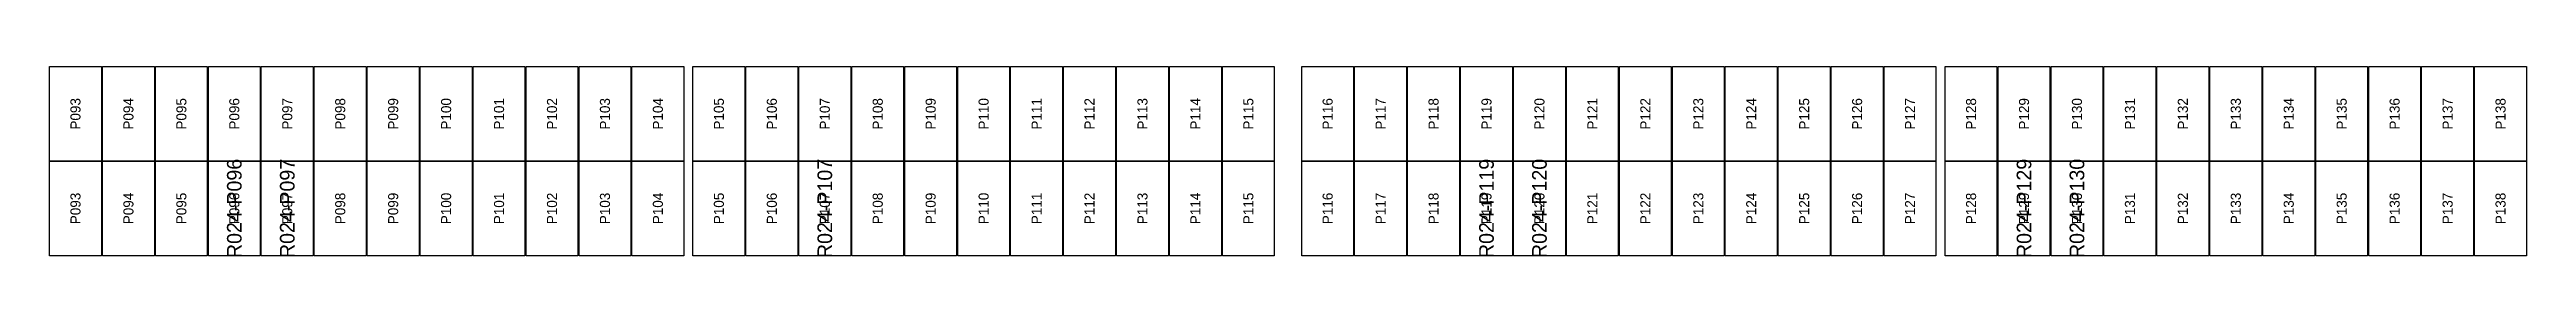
# Model space of a CAD drawing. Extents: x 296295 to 296770, y 651564 to 652121.
# Drawn here: x 296468.1 to 296522.2, y 652027.3 to 652031.4 of the extents above; entities that cross this region are included whole.
import ezdxf
from ezdxf.enums import TextEntityAlignment as Align

# ---------------------------------------------------------------- set-up
doc = ezdxf.new("R2010")
doc.units = 0

msp = doc.modelspace()

# ---------------------------------------------------------------- texts
at = {"layer": 'DEFECT_LABELS'}
for s, p in [('R024-P096', (296472.094, 652028.33)), ('R024-P097', (296473.252, 652028.33)), ('R024-P107', (296485.008, 652028.33)), ('R024-P119', (296499.48, 652028.33)), ('R024-P120', (296500.638, 652028.33)), ('R024-P129', (296511.236, 652028.33)), ('R024-P130', (296512.394, 652028.33))]:
    msp.add_text(s, height=0.32, rotation=90, dxfattribs=at).set_placement(p, align=Align.MIDDLE_CENTER)
at = {"layer": 'PANEL_POSITION'}
for s, p in [('P093', (296468.62, 652030.393)), ('P094', (296469.778, 652030.393)), ('P095', (296470.936, 652030.393)), ('P096', (296472.094, 652030.393)), ('P097', (296473.252, 652030.393)), ('P098', (296474.41, 652030.393)), ('P099', (296475.568, 652030.393)), ('P100', (296476.726, 652030.393)), ('P101', (296477.884, 652030.393)), ('P102', (296479.042, 652030.393)), ('P103', (296480.2, 652030.393)), ('P104', (296481.358, 652030.393)), ('P105', (296482.692, 652030.393)), ('P106', (296483.85, 652030.393)), ('P107', (296485.008, 652030.393)), ('P108', (296486.166, 652030.393)), ('P109', (296487.324, 652030.393)), ('P110', (296488.482, 652030.393)), ('P111', (296489.64, 652030.393)), ('P112', (296490.798, 652030.393)), ('P113', (296491.956, 652030.393)), ('P114', (296493.114, 652030.393)), ('P115', (296494.272, 652030.393)), ('P116', (296496.006, 652030.393)), ('P117', (296497.164, 652030.393)), ('P118', (296498.322, 652030.393)), ('P119', (296499.48, 652030.393)), ('P120', (296500.638, 652030.393)), ('P121', (296501.796, 652030.393)), ('P122', (296502.954, 652030.393)), ('P123', (296504.112, 652030.393)), ('P124', (296505.27, 652030.393)), ('P125', (296506.428, 652030.393)), ('P126', (296507.586, 652030.393)), ('P127', (296508.744, 652030.393)), ('P128', (296510.078, 652030.393)), ('P129', (296511.236, 652030.393)), ('P130', (296512.394, 652030.393)), ('P131', (296513.552, 652030.393)), ('P132', (296514.71, 652030.393)), ('P133', (296515.868, 652030.393)), ('P134', (296517.026, 652030.393)), ('P135', (296518.184, 652030.393)), ('P136', (296519.342, 652030.393)), ('P137', (296520.5, 652030.393)), ('P138', (296521.658, 652030.393)), ('P093', (296468.62, 652028.33)), ('P094', (296469.778, 652028.33)), ('P095', (296470.936, 652028.33)), ('P096', (296472.094, 652028.33)), ('P097', (296473.252, 652028.33)), ('P098', (296474.41, 652028.33)), ('P099', (296475.568, 652028.33)), ('P100', (296476.726, 652028.33)), ('P101', (296477.884, 652028.33)), ('P102', (296479.042, 652028.33)), ('P103', (296480.2, 652028.33)), ('P104', (296481.358, 652028.33)), ('P105', (296482.692, 652028.33)), ('P106', (296483.85, 652028.33)), ('P107', (296485.008, 652028.33)), ('P108', (296486.166, 652028.33)), ('P109', (296487.324, 652028.33)), ('P110', (296488.482, 652028.33)), ('P111', (296489.64, 652028.33)), ('P112', (296490.798, 652028.33)), ('P113', (296491.956, 652028.33)), ('P114', (296493.114, 652028.33)), ('P115', (296494.272, 652028.33)), ('P116', (296496.006, 652028.33)), ('P117', (296497.164, 652028.33)), ('P118', (296498.322, 652028.33)), ('P119', (296499.48, 652028.33)), ('P120', (296500.638, 652028.33)), ('P121', (296501.796, 652028.33)), ('P122', (296502.954, 652028.33)), ('P123', (296504.112, 652028.33)), ('P124', (296505.27, 652028.33)), ('P125', (296506.428, 652028.33)), ('P126', (296507.586, 652028.33)), ('P127', (296508.744, 652028.33)), ('P128', (296510.078, 652028.33)), ('P129', (296511.236, 652028.33)), ('P130', (296512.394, 652028.33)), ('P131', (296513.552, 652028.33)), ('P132', (296514.71, 652028.33)), ('P133', (296515.868, 652028.33)), ('P134', (296517.026, 652028.33)), ('P135', (296518.184, 652028.33)), ('P136', (296519.342, 652028.33)), ('P137', (296520.5, 652028.33)), ('P138', (296521.658, 652028.33))]:
    msp.add_text(s, height=0.22, rotation=90, dxfattribs=at).set_placement(p, align=Align.MIDDLE_CENTER)

# ---------------------------------------------------------------- linework, layer by layer
at = {"layer": 'DEFECTIVE_PANELS'}
for points in [[(296471.527, 652029.362), (296472.661, 652029.362), (296472.661, 652027.299), (296471.527, 652027.299)], [(296472.685, 652029.362), (296473.819, 652029.362), (296473.819, 652027.299), (296472.685, 652027.299)], [(296484.441, 652029.362), (296485.575, 652029.362), (296485.575, 652027.299), (296484.441, 652027.299)], [(296498.913, 652029.362), (296500.047, 652029.362), (296500.047, 652027.299), (296498.913, 652027.299)], [(296500.071, 652029.362), (296501.205, 652029.362), (296501.205, 652027.299), (296500.071, 652027.299)], [(296510.669, 652029.362), (296511.803, 652029.362), (296511.803, 652027.299), (296510.669, 652027.299)], [(296511.827, 652029.362), (296512.961, 652029.362), (296512.961, 652027.299), (296511.827, 652027.299)]]:
    msp.add_lwpolyline(points, close=True, dxfattribs=at)
at = {"layer": 'PANELS_MASTER'}
for points in [[(296468.053, 652031.425), (296469.187, 652031.425), (296469.187, 652029.362), (296468.053, 652029.362)], [(296469.211, 652031.425), (296470.345, 652031.425), (296470.345, 652029.362), (296469.211, 652029.362)], [(296470.369, 652031.425), (296471.503, 652031.425), (296471.503, 652029.362), (296470.369, 652029.362)], [(296471.527, 652031.425), (296472.661, 652031.425), (296472.661, 652029.362), (296471.527, 652029.362)], [(296472.685, 652031.425), (296473.819, 652031.425), (296473.819, 652029.362), (296472.685, 652029.362)], [(296473.843, 652031.425), (296474.977, 652031.425), (296474.977, 652029.362), (296473.843, 652029.362)], [(296475.001, 652031.425), (296476.135, 652031.425), (296476.135, 652029.362), (296475.001, 652029.362)], [(296476.159, 652031.425), (296477.293, 652031.425), (296477.293, 652029.362), (296476.159, 652029.362)], [(296477.317, 652031.425), (296478.451, 652031.425), (296478.451, 652029.362), (296477.317, 652029.362)], [(296478.475, 652031.425), (296479.609, 652031.425), (296479.609, 652029.362), (296478.475, 652029.362)], [(296479.633, 652031.425), (296480.767, 652031.425), (296480.767, 652029.362), (296479.633, 652029.362)], [(296480.791, 652031.425), (296481.925, 652031.425), (296481.925, 652029.362), (296480.791, 652029.362)], [(296482.125, 652031.425), (296483.259, 652031.425), (296483.259, 652029.362), (296482.125, 652029.362)], [(296483.283, 652031.425), (296484.417, 652031.425), (296484.417, 652029.362), (296483.283, 652029.362)], [(296484.441, 652031.425), (296485.575, 652031.425), (296485.575, 652029.362), (296484.441, 652029.362)], [(296485.599, 652031.425), (296486.733, 652031.425), (296486.733, 652029.362), (296485.599, 652029.362)], [(296486.757, 652031.425), (296487.891, 652031.425), (296487.891, 652029.362), (296486.757, 652029.362)], [(296487.915, 652031.425), (296489.049, 652031.425), (296489.049, 652029.362), (296487.915, 652029.362)], [(296489.073, 652031.425), (296490.207, 652031.425), (296490.207, 652029.362), (296489.073, 652029.362)], [(296490.231, 652031.425), (296491.365, 652031.425), (296491.365, 652029.362), (296490.231, 652029.362)], [(296491.389, 652031.425), (296492.523, 652031.425), (296492.523, 652029.362), (296491.389, 652029.362)], [(296492.547, 652031.425), (296493.681, 652031.425), (296493.681, 652029.362), (296492.547, 652029.362)], [(296493.705, 652031.425), (296494.839, 652031.425), (296494.839, 652029.362), (296493.705, 652029.362)], [(296495.439, 652031.425), (296496.573, 652031.425), (296496.573, 652029.362), (296495.439, 652029.362)], [(296496.597, 652031.425), (296497.731, 652031.425), (296497.731, 652029.362), (296496.597, 652029.362)], [(296497.755, 652031.425), (296498.889, 652031.425), (296498.889, 652029.362), (296497.755, 652029.362)], [(296498.913, 652031.425), (296500.047, 652031.425), (296500.047, 652029.362), (296498.913, 652029.362)], [(296500.071, 652031.425), (296501.205, 652031.425), (296501.205, 652029.362), (296500.071, 652029.362)], [(296501.229, 652031.425), (296502.363, 652031.425), (296502.363, 652029.362), (296501.229, 652029.362)], [(296502.387, 652031.425), (296503.521, 652031.425), (296503.521, 652029.362), (296502.387, 652029.362)], [(296503.545, 652031.425), (296504.679, 652031.425), (296504.679, 652029.362), (296503.545, 652029.362)], [(296504.703, 652031.425), (296505.837, 652031.425), (296505.837, 652029.362), (296504.703, 652029.362)], [(296505.861, 652031.425), (296506.995, 652031.425), (296506.995, 652029.362), (296505.861, 652029.362)], [(296507.019, 652031.425), (296508.153, 652031.425), (296508.153, 652029.362), (296507.019, 652029.362)], [(296508.177, 652031.425), (296509.311, 652031.425), (296509.311, 652029.362), (296508.177, 652029.362)], [(296509.511, 652031.425), (296510.645, 652031.425), (296510.645, 652029.362), (296509.511, 652029.362)], [(296510.669, 652031.425), (296511.803, 652031.425), (296511.803, 652029.362), (296510.669, 652029.362)], [(296511.827, 652031.425), (296512.961, 652031.425), (296512.961, 652029.362), (296511.827, 652029.362)], [(296512.985, 652031.425), (296514.119, 652031.425), (296514.119, 652029.362), (296512.985, 652029.362)], [(296514.143, 652031.425), (296515.277, 652031.425), (296515.277, 652029.362), (296514.143, 652029.362)], [(296515.301, 652031.425), (296516.435, 652031.425), (296516.435, 652029.362), (296515.301, 652029.362)], [(296516.459, 652031.425), (296517.593, 652031.425), (296517.593, 652029.362), (296516.459, 652029.362)], [(296517.617, 652031.425), (296518.751, 652031.425), (296518.751, 652029.362), (296517.617, 652029.362)], [(296518.775, 652031.425), (296519.909, 652031.425), (296519.909, 652029.362), (296518.775, 652029.362)], [(296519.933, 652031.425), (296521.067, 652031.425), (296521.067, 652029.362), (296519.933, 652029.362)], [(296521.091, 652031.425), (296522.225, 652031.425), (296522.225, 652029.362), (296521.091, 652029.362)], [(296468.053, 652029.362), (296469.187, 652029.362), (296469.187, 652027.299), (296468.053, 652027.299)], [(296469.211, 652029.362), (296470.345, 652029.362), (296470.345, 652027.299), (296469.211, 652027.299)], [(296470.369, 652029.362), (296471.503, 652029.362), (296471.503, 652027.299), (296470.369, 652027.299)], [(296473.843, 652029.362), (296474.977, 652029.362), (296474.977, 652027.299), (296473.843, 652027.299)], [(296475.001, 652029.362), (296476.135, 652029.362), (296476.135, 652027.299), (296475.001, 652027.299)], [(296476.159, 652029.362), (296477.293, 652029.362), (296477.293, 652027.299), (296476.159, 652027.299)], [(296477.317, 652029.362), (296478.451, 652029.362), (296478.451, 652027.299), (296477.317, 652027.299)], [(296478.475, 652029.362), (296479.609, 652029.362), (296479.609, 652027.299), (296478.475, 652027.299)], [(296479.633, 652029.362), (296480.767, 652029.362), (296480.767, 652027.299), (296479.633, 652027.299)], [(296480.791, 652029.362), (296481.925, 652029.362), (296481.925, 652027.299), (296480.791, 652027.299)], [(296482.125, 652029.362), (296483.259, 652029.362), (296483.259, 652027.299), (296482.125, 652027.299)], [(296483.283, 652029.362), (296484.417, 652029.362), (296484.417, 652027.299), (296483.283, 652027.299)], [(296485.599, 652029.362), (296486.733, 652029.362), (296486.733, 652027.299), (296485.599, 652027.299)], [(296486.757, 652029.362), (296487.891, 652029.362), (296487.891, 652027.299), (296486.757, 652027.299)], [(296487.915, 652029.362), (296489.049, 652029.362), (296489.049, 652027.299), (296487.915, 652027.299)], [(296489.073, 652029.362), (296490.207, 652029.362), (296490.207, 652027.299), (296489.073, 652027.299)], [(296490.231, 652029.362), (296491.365, 652029.362), (296491.365, 652027.299), (296490.231, 652027.299)], [(296491.389, 652029.362), (296492.523, 652029.362), (296492.523, 652027.299), (296491.389, 652027.299)], [(296492.547, 652029.362), (296493.681, 652029.362), (296493.681, 652027.299), (296492.547, 652027.299)], [(296493.705, 652029.362), (296494.839, 652029.362), (296494.839, 652027.299), (296493.705, 652027.299)], [(296495.439, 652029.362), (296496.573, 652029.362), (296496.573, 652027.299), (296495.439, 652027.299)], [(296496.597, 652029.362), (296497.731, 652029.362), (296497.731, 652027.299), (296496.597, 652027.299)], [(296497.755, 652029.362), (296498.889, 652029.362), (296498.889, 652027.299), (296497.755, 652027.299)], [(296501.229, 652029.362), (296502.363, 652029.362), (296502.363, 652027.299), (296501.229, 652027.299)], [(296502.387, 652029.362), (296503.521, 652029.362), (296503.521, 652027.299), (296502.387, 652027.299)], [(296503.545, 652029.362), (296504.679, 652029.362), (296504.679, 652027.299), (296503.545, 652027.299)], [(296504.703, 652029.362), (296505.837, 652029.362), (296505.837, 652027.299), (296504.703, 652027.299)], [(296505.861, 652029.362), (296506.995, 652029.362), (296506.995, 652027.299), (296505.861, 652027.299)], [(296507.019, 652029.362), (296508.153, 652029.362), (296508.153, 652027.299), (296507.019, 652027.299)], [(296508.177, 652029.362), (296509.311, 652029.362), (296509.311, 652027.299), (296508.177, 652027.299)], [(296509.511, 652029.362), (296510.645, 652029.362), (296510.645, 652027.299), (296509.511, 652027.299)], [(296512.985, 652029.362), (296514.119, 652029.362), (296514.119, 652027.299), (296512.985, 652027.299)], [(296514.143, 652029.362), (296515.277, 652029.362), (296515.277, 652027.299), (296514.143, 652027.299)], [(296515.301, 652029.362), (296516.435, 652029.362), (296516.435, 652027.299), (296515.301, 652027.299)], [(296516.459, 652029.362), (296517.593, 652029.362), (296517.593, 652027.299), (296516.459, 652027.299)], [(296517.617, 652029.362), (296518.751, 652029.362), (296518.751, 652027.299), (296517.617, 652027.299)], [(296518.775, 652029.362), (296519.909, 652029.362), (296519.909, 652027.299), (296518.775, 652027.299)], [(296519.933, 652029.362), (296521.067, 652029.362), (296521.067, 652027.299), (296519.933, 652027.299)], [(296521.091, 652029.362), (296522.225, 652029.362), (296522.225, 652027.299), (296521.091, 652027.299)]]:
    msp.add_lwpolyline(points, close=True, dxfattribs=at)

msp.set_redraw_order([(e.dxf.handle, doc.entitydb.next_handle()) for e in msp.query("TEXT MTEXT ATTDEF DIMENSION ARC_DIMENSION")])  # texts and dimensions are drawn at this point

doc.saveas('drawing.dxf')
